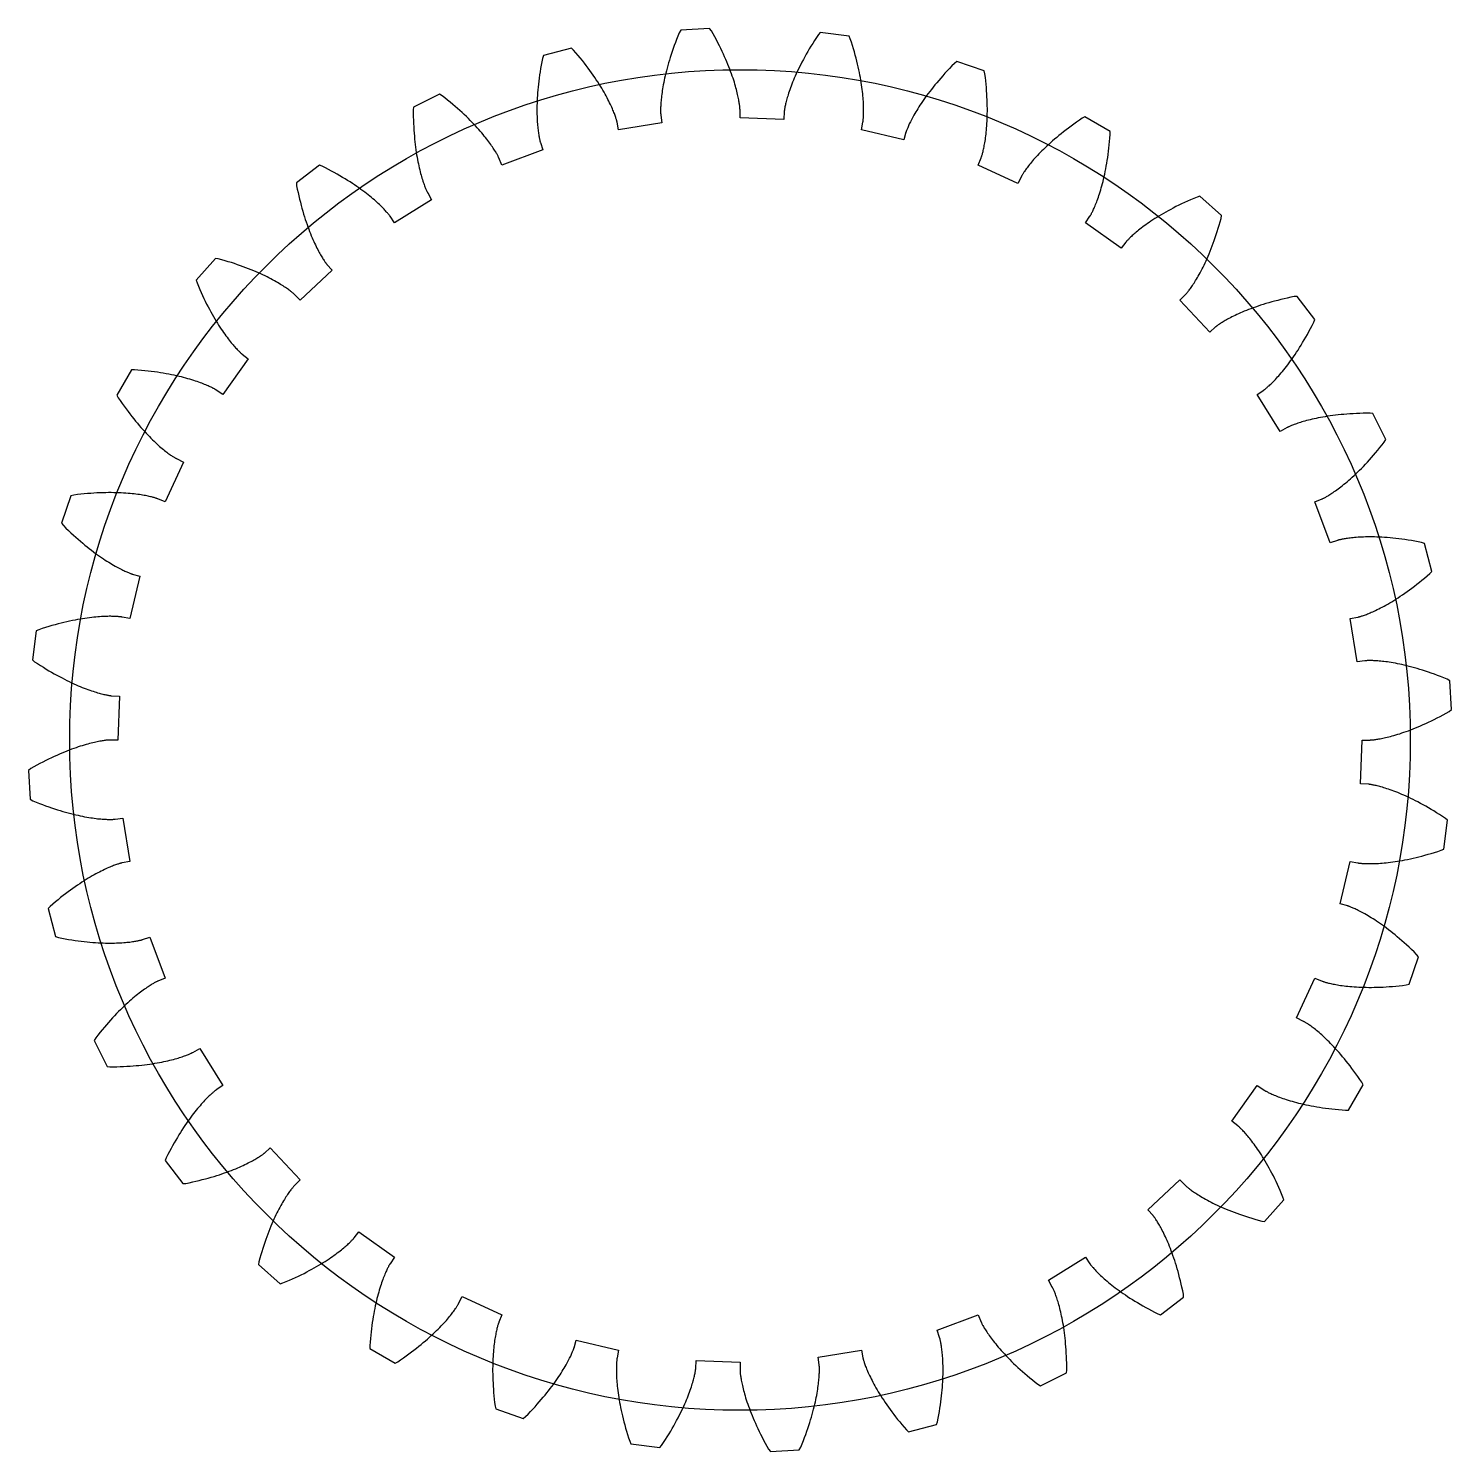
# Model space of a CAD drawing. Extents: x -20 to 20, y 140.3 to 180.3.
import ezdxf

# ---------------------------------------------------------------- set-up
doc = ezdxf.new("R2010")
doc.units = 0
doc.layers.get('0').update_dxf_attribs({"linetype": 'CONTINUOUS'})

msp = doc.modelspace()

# ---------------------------------------------------------------- linework, layer by layer
msp.add_lwpolyline([(17.462, 160.302), (17.683, 160.302), (17.687, 160.302), (17.694, 160.303), (17.702, 160.303), (17.713, 160.304), (17.726, 160.304), (17.741, 160.306), (17.758, 160.307), (17.777, 160.309), (17.798, 160.311), (17.821, 160.314), (17.846, 160.317), (17.874, 160.321), (17.903, 160.326), (17.934, 160.331), (17.968, 160.337), (18.003, 160.344), (18.04, 160.351), (18.08, 160.36), (18.121, 160.369), (18.164, 160.379), (18.209, 160.39), (18.256, 160.402), (18.305, 160.415), (18.356, 160.43), (18.409, 160.445), (18.463, 160.462), (18.52, 160.479), (18.578, 160.499), (18.638, 160.519), (18.7, 160.541), (18.763, 160.564), (18.828, 160.589), (18.895, 160.615), (18.963, 160.642), (19.034, 160.671), (19.105, 160.702), (19.179, 160.734), (19.254, 160.768), (19.33, 160.804), (19.408, 160.842), (19.487, 160.881), (19.568, 160.922), (19.65, 160.965), (19.734, 161.01), (19.819, 161.056), (19.905, 161.105), (19.973, 161.155), (19.921, 161.967), (19.848, 162.008), (19.756, 162.046), (19.666, 162.082), (19.578, 162.115), (19.491, 162.148), (19.405, 162.178), (19.322, 162.207), (19.24, 162.235), (19.159, 162.261), (19.081, 162.285), (19.004, 162.308), (18.929, 162.329), (18.856, 162.349), (18.784, 162.368), (18.715, 162.386), (18.647, 162.402), (18.581, 162.417), (18.517, 162.431), (18.455, 162.443), (18.395, 162.455), (18.337, 162.466), (18.281, 162.475), (18.226, 162.484), (18.174, 162.492), (18.124, 162.499), (18.076, 162.505), (18.03, 162.51), (17.985, 162.515), (17.943, 162.519), (17.903, 162.522), (17.865, 162.525), (17.829, 162.527), (17.796, 162.528), (17.764, 162.53), (17.734, 162.53), (17.707, 162.531), (17.681, 162.531), (17.658, 162.531), (17.637, 162.531), (17.617, 162.53), (17.6, 162.53), (17.586, 162.529), (17.573, 162.528), (17.562, 162.527), (17.553, 162.527), (17.547, 162.526), (17.543, 162.526), (17.324, 162.498), (17.127, 163.709), (17.343, 163.752), (17.347, 163.753), (17.354, 163.754), (17.362, 163.757), (17.372, 163.759), (17.385, 163.763), (17.399, 163.767), (17.416, 163.771), (17.434, 163.777), (17.454, 163.783), (17.476, 163.791), (17.5, 163.799), (17.526, 163.808), (17.554, 163.818), (17.584, 163.829), (17.616, 163.842), (17.649, 163.855), (17.684, 163.87), (17.721, 163.886), (17.76, 163.903), (17.8, 163.921), (17.842, 163.941), (17.886, 163.962), (17.932, 163.984), (17.979, 164.008), (18.027, 164.034), (18.078, 164.061), (18.129, 164.089), (18.183, 164.119), (18.237, 164.151), (18.294, 164.184), (18.351, 164.219), (18.41, 164.256), (18.471, 164.295), (18.533, 164.335), (18.596, 164.377), (18.66, 164.422), (18.726, 164.468), (18.793, 164.516), (18.861, 164.566), (18.93, 164.618), (19, 164.672), (19.071, 164.728), (19.143, 164.786), (19.217, 164.846), (19.291, 164.908), (19.366, 164.973), (19.422, 165.035), (19.214, 165.822), (19.134, 165.848), (19.037, 165.867), (18.941, 165.884), (18.848, 165.9), (18.756, 165.915), (18.666, 165.928), (18.579, 165.94), (18.493, 165.951), (18.409, 165.961), (18.327, 165.969), (18.248, 165.977), (18.17, 165.983), (18.094, 165.989), (18.02, 165.993), (17.949, 165.997), (17.879, 165.999), (17.812, 166.001), (17.746, 166.002), (17.683, 166.003), (17.622, 166.002), (17.562, 166.001), (17.505, 166), (17.451, 165.998), (17.398, 165.995), (17.347, 165.992), (17.299, 165.989), (17.252, 165.985), (17.208, 165.981), (17.166, 165.977), (17.126, 165.972), (17.088, 165.967), (17.053, 165.962), (17.019, 165.957), (16.988, 165.952), (16.959, 165.947), (16.932, 165.943), (16.907, 165.938), (16.884, 165.933), (16.863, 165.929), (16.844, 165.924), (16.828, 165.92), (16.813, 165.917), (16.801, 165.914), (16.79, 165.911), (16.782, 165.908), (16.776, 165.906), (16.772, 165.905), (16.563, 165.835), (16.133, 166.985), (16.337, 167.069), (16.341, 167.071), (16.347, 167.074), (16.355, 167.077), (16.364, 167.082), (16.376, 167.088), (16.389, 167.094), (16.404, 167.102), (16.421, 167.111), (16.44, 167.122), (16.46, 167.133), (16.482, 167.146), (16.506, 167.16), (16.531, 167.175), (16.558, 167.192), (16.587, 167.21), (16.617, 167.23), (16.648, 167.251), (16.681, 167.274), (16.716, 167.298), (16.752, 167.324), (16.79, 167.352), (16.828, 167.381), (16.869, 167.412), (16.91, 167.444), (16.953, 167.479), (16.997, 167.515), (17.042, 167.553), (17.089, 167.593), (17.136, 167.635), (17.185, 167.679), (17.235, 167.724), (17.285, 167.772), (17.337, 167.822), (17.39, 167.873), (17.443, 167.927), (17.498, 167.983), (17.553, 168.041), (17.61, 168.101), (17.666, 168.163), (17.724, 168.228), (17.782, 168.294), (17.841, 168.363), (17.901, 168.434), (17.961, 168.508), (18.022, 168.583), (18.083, 168.661), (18.126, 168.733), (17.768, 169.464), (17.684, 169.474), (17.585, 169.474), (17.488, 169.472), (17.394, 169.47), (17.301, 169.466), (17.21, 169.462), (17.122, 169.456), (17.036, 169.45), (16.952, 169.443), (16.87, 169.436), (16.79, 169.428), (16.712, 169.419), (16.637, 169.409), (16.564, 169.399), (16.493, 169.389), (16.424, 169.378), (16.358, 169.366), (16.293, 169.355), (16.231, 169.343), (16.171, 169.331), (16.113, 169.318), (16.058, 169.306), (16.004, 169.293), (15.953, 169.28), (15.904, 169.267), (15.857, 169.254), (15.812, 169.242), (15.77, 169.229), (15.729, 169.216), (15.691, 169.204), (15.655, 169.192), (15.621, 169.18), (15.589, 169.169), (15.559, 169.158), (15.532, 169.147), (15.506, 169.137), (15.482, 169.128), (15.461, 169.119), (15.441, 169.11), (15.424, 169.102), (15.408, 169.095), (15.395, 169.089), (15.383, 169.083), (15.374, 169.079), (15.366, 169.075), (15.36, 169.072), (15.356, 169.07), (15.165, 168.96), (14.52, 170.004), (14.703, 170.126), (14.706, 170.129), (14.712, 170.133), (14.719, 170.138), (14.727, 170.144), (14.737, 170.152), (14.749, 170.161), (14.762, 170.172), (14.777, 170.184), (14.793, 170.198), (14.811, 170.213), (14.83, 170.23), (14.851, 170.248), (14.873, 170.268), (14.896, 170.29), (14.92, 170.313), (14.946, 170.339), (14.973, 170.366), (15.001, 170.394), (15.03, 170.425), (15.06, 170.457), (15.092, 170.492), (15.124, 170.528), (15.157, 170.566), (15.192, 170.606), (15.227, 170.648), (15.263, 170.692), (15.3, 170.739), (15.338, 170.787), (15.376, 170.837), (15.416, 170.889), (15.455, 170.944), (15.496, 171.001), (15.537, 171.059), (15.579, 171.12), (15.621, 171.184), (15.663, 171.249), (15.706, 171.317), (15.75, 171.387), (15.793, 171.459), (15.837, 171.533), (15.882, 171.61), (15.926, 171.689), (15.97, 171.77), (16.015, 171.854), (16.06, 171.94), (16.104, 172.029), (16.133, 172.107), (15.639, 172.754), (15.555, 172.748), (15.458, 172.728), (15.363, 172.708), (15.271, 172.687), (15.181, 172.665), (15.093, 172.643), (15.007, 172.621), (14.924, 172.598), (14.842, 172.575), (14.764, 172.551), (14.687, 172.528), (14.613, 172.504), (14.541, 172.48), (14.471, 172.456), (14.403, 172.432), (14.338, 172.408), (14.275, 172.384), (14.214, 172.359), (14.155, 172.336), (14.099, 172.312), (14.045, 172.288), (13.993, 172.265), (13.943, 172.242), (13.895, 172.22), (13.849, 172.198), (13.806, 172.176), (13.764, 172.155), (13.725, 172.134), (13.688, 172.114), (13.653, 172.094), (13.62, 172.075), (13.589, 172.057), (13.56, 172.04), (13.533, 172.023), (13.507, 172.008), (13.484, 171.993), (13.463, 171.979), (13.444, 171.966), (13.426, 171.953), (13.411, 171.942), (13.397, 171.932), (13.385, 171.924), (13.375, 171.916), (13.366, 171.909), (13.359, 171.904), (13.354, 171.9), (13.351, 171.897), (13.184, 171.752), (12.348, 172.65), (12.504, 172.806), (12.507, 172.809), (12.511, 172.814), (12.517, 172.82), (12.524, 172.828), (12.533, 172.838), (12.542, 172.849), (12.553, 172.862), (12.565, 172.877), (12.579, 172.894), (12.593, 172.912), (12.608, 172.932), (12.625, 172.954), (12.643, 172.978), (12.661, 173.004), (12.68, 173.032), (12.701, 173.062), (12.722, 173.093), (12.744, 173.127), (12.766, 173.163), (12.79, 173.2), (12.814, 173.24), (12.839, 173.282), (12.864, 173.326), (12.89, 173.372), (12.916, 173.42), (12.943, 173.47), (12.97, 173.523), (12.998, 173.578), (13.026, 173.634), (13.054, 173.693), (13.082, 173.755), (13.111, 173.818), (13.14, 173.884), (13.169, 173.952), (13.198, 174.022), (13.227, 174.094), (13.256, 174.169), (13.285, 174.246), (13.313, 174.325), (13.342, 174.407), (13.37, 174.491), (13.398, 174.577), (13.426, 174.666), (13.454, 174.757), (13.481, 174.85), (13.507, 174.945), (13.52, 175.028), (12.909, 175.566), (12.828, 175.543), (12.737, 175.505), (12.648, 175.467), (12.561, 175.428), (12.477, 175.389), (12.395, 175.35), (12.315, 175.312), (12.238, 175.273), (12.163, 175.235), (12.09, 175.196), (12.02, 175.158), (11.951, 175.12), (11.885, 175.083), (11.822, 175.045), (11.76, 175.009), (11.701, 174.972), (11.644, 174.936), (11.589, 174.901), (11.536, 174.866), (11.485, 174.832), (11.436, 174.798), (11.39, 174.765), (11.345, 174.733), (11.303, 174.702), (11.263, 174.671), (11.224, 174.641), (11.188, 174.612), (11.153, 174.584), (11.121, 174.557), (11.09, 174.531), (11.061, 174.506), (11.034, 174.483), (11.009, 174.46), (10.986, 174.438), (10.964, 174.418), (10.945, 174.399), (10.926, 174.381), (10.91, 174.364), (10.895, 174.349), (10.882, 174.335), (10.87, 174.323), (10.86, 174.311), (10.852, 174.302), (10.845, 174.294), (10.839, 174.287), (10.835, 174.282), (10.832, 174.279), (10.697, 174.105), (9.702, 174.822), (9.824, 175.005), (9.826, 175.009), (9.83, 175.014), (9.834, 175.022), (9.84, 175.031), (9.846, 175.042), (9.853, 175.055), (9.862, 175.07), (9.871, 175.087), (9.88, 175.106), (9.891, 175.127), (9.902, 175.149), (9.914, 175.174), (9.927, 175.201), (9.94, 175.23), (9.953, 175.261), (9.967, 175.294), (9.982, 175.329), (9.997, 175.367), (10.012, 175.406), (10.028, 175.448), (10.044, 175.491), (10.06, 175.537), (10.076, 175.585), (10.092, 175.636), (10.109, 175.688), (10.125, 175.742), (10.142, 175.799), (10.158, 175.858), (10.174, 175.919), (10.191, 175.983), (10.207, 176.048), (10.222, 176.116), (10.238, 176.186), (10.253, 176.259), (10.268, 176.333), (10.282, 176.41), (10.296, 176.489), (10.309, 176.57), (10.322, 176.653), (10.334, 176.739), (10.345, 176.827), (10.356, 176.917), (10.366, 177.009), (10.375, 177.103), (10.384, 177.2), (10.391, 177.299), (10.387, 177.383), (9.683, 177.791), (9.608, 177.753), (9.526, 177.698), (9.447, 177.643), (9.369, 177.588), (9.294, 177.533), (9.221, 177.479), (9.151, 177.426), (9.082, 177.373), (9.016, 177.321), (8.952, 177.269), (8.891, 177.218), (8.831, 177.167), (8.774, 177.117), (8.718, 177.068), (8.665, 177.02), (8.614, 176.973), (8.565, 176.927), (8.518, 176.881), (8.473, 176.837), (8.43, 176.793), (8.389, 176.751), (8.349, 176.709), (8.312, 176.669), (8.277, 176.63), (8.243, 176.592), (8.211, 176.555), (8.181, 176.52), (8.153, 176.486), (8.126, 176.453), (8.101, 176.421), (8.078, 176.391), (8.056, 176.363), (8.036, 176.336), (8.017, 176.31), (8, 176.286), (7.984, 176.263), (7.97, 176.242), (7.957, 176.222), (7.945, 176.205), (7.935, 176.188), (7.926, 176.174), (7.919, 176.161), (7.912, 176.15), (7.907, 176.141), (7.903, 176.133), (7.9, 176.127), (7.897, 176.123), (7.799, 175.926), (6.683, 176.435), (6.767, 176.639), (6.768, 176.643), (6.771, 176.649), (6.774, 176.657), (6.777, 176.668), (6.781, 176.68), (6.786, 176.694), (6.791, 176.71), (6.797, 176.728), (6.803, 176.749), (6.809, 176.771), (6.815, 176.796), (6.822, 176.823), (6.829, 176.851), (6.836, 176.882), (6.844, 176.915), (6.851, 176.951), (6.858, 176.988), (6.866, 177.028), (6.873, 177.069), (6.88, 177.113), (6.887, 177.159), (6.894, 177.207), (6.901, 177.257), (6.907, 177.31), (6.913, 177.364), (6.918, 177.421), (6.923, 177.48), (6.928, 177.541), (6.932, 177.604), (6.936, 177.67), (6.939, 177.737), (6.941, 177.807), (6.942, 177.878), (6.943, 177.952), (6.943, 178.028), (6.942, 178.106), (6.94, 178.186), (6.937, 178.269), (6.933, 178.353), (6.929, 178.439), (6.923, 178.528), (6.916, 178.618), (6.908, 178.71), (6.898, 178.805), (6.888, 178.901), (6.876, 179), (6.855, 179.081), (6.085, 179.344), (6.019, 179.293), (5.95, 179.222), (5.882, 179.152), (5.817, 179.084), (5.754, 179.016), (5.693, 178.948), (5.634, 178.882), (5.577, 178.817), (5.523, 178.753), (5.47, 178.689), (5.42, 178.627), (5.371, 178.566), (5.324, 178.506), (5.28, 178.447), (5.237, 178.39), (5.196, 178.333), (5.157, 178.278), (5.12, 178.224), (5.084, 178.172), (5.051, 178.121), (5.019, 178.071), (4.988, 178.023), (4.959, 177.976), (4.932, 177.931), (4.907, 177.887), (4.883, 177.845), (4.86, 177.804), (4.839, 177.765), (4.819, 177.728), (4.801, 177.692), (4.784, 177.658), (4.768, 177.626), (4.753, 177.595), (4.74, 177.566), (4.728, 177.539), (4.717, 177.514), (4.707, 177.49), (4.698, 177.469), (4.69, 177.449), (4.684, 177.431), (4.678, 177.415), (4.673, 177.401), (4.668, 177.389), (4.665, 177.379), (4.662, 177.371), (4.66, 177.364), (4.659, 177.36), (4.601, 177.148), (3.407, 177.429), (3.45, 177.645), (3.45, 177.65), (3.452, 177.656), (3.453, 177.665), (3.454, 177.675), (3.456, 177.688), (3.458, 177.703), (3.46, 177.72), (3.461, 177.739), (3.463, 177.76), (3.465, 177.783), (3.467, 177.809), (3.468, 177.836), (3.469, 177.866), (3.47, 177.898), (3.471, 177.931), (3.471, 177.967), (3.471, 178.005), (3.471, 178.046), (3.47, 178.088), (3.468, 178.132), (3.466, 178.179), (3.464, 178.227), (3.46, 178.278), (3.456, 178.33), (3.451, 178.385), (3.446, 178.442), (3.439, 178.501), (3.432, 178.561), (3.423, 178.624), (3.414, 178.689), (3.404, 178.756), (3.392, 178.824), (3.38, 178.895), (3.366, 178.968), (3.351, 179.042), (3.335, 179.118), (3.318, 179.197), (3.299, 179.277), (3.279, 179.359), (3.257, 179.442), (3.234, 179.528), (3.21, 179.615), (3.184, 179.704), (3.156, 179.795), (3.127, 179.887), (3.096, 179.982), (3.06, 180.057), (2.253, 180.166), (2.199, 180.102), (2.144, 180.019), (2.092, 179.938), (2.041, 179.857), (1.992, 179.778), (1.946, 179.701), (1.901, 179.624), (1.858, 179.549), (1.817, 179.475), (1.778, 179.403), (1.74, 179.332), (1.705, 179.263), (1.671, 179.195), (1.638, 179.129), (1.608, 179.064), (1.579, 179), (1.551, 178.939), (1.525, 178.879), (1.5, 178.82), (1.477, 178.764), (1.456, 178.709), (1.435, 178.656), (1.416, 178.604), (1.398, 178.554), (1.382, 178.506), (1.366, 178.46), (1.352, 178.416), (1.339, 178.374), (1.327, 178.333), (1.316, 178.295), (1.306, 178.258), (1.297, 178.223), (1.288, 178.19), (1.281, 178.159), (1.274, 178.13), (1.268, 178.103), (1.263, 178.079), (1.259, 178.056), (1.255, 178.035), (1.252, 178.016), (1.249, 177.999), (1.247, 177.984), (1.245, 177.971), (1.244, 177.961), (1.243, 177.952), (1.242, 177.946), (1.242, 177.941), (1.226, 177.722), (0, 177.765), (0, 177.985), (0, 177.989), (0, 177.996), (-0.001, 178.005), (-0.001, 178.015), (-0.002, 178.028), (-0.003, 178.043), (-0.005, 178.06), (-0.007, 178.079), (-0.009, 178.1), (-0.012, 178.123), (-0.015, 178.149), (-0.019, 178.176), (-0.024, 178.205), (-0.029, 178.237), (-0.035, 178.27), (-0.042, 178.305), (-0.049, 178.343), (-0.057, 178.382), (-0.067, 178.423), (-0.077, 178.466), (-0.088, 178.511), (-0.1, 178.559), (-0.113, 178.608), (-0.127, 178.658), (-0.143, 178.711), (-0.159, 178.766), (-0.177, 178.822), (-0.196, 178.88), (-0.217, 178.94), (-0.239, 179.002), (-0.262, 179.065), (-0.286, 179.13), (-0.312, 179.197), (-0.34, 179.266), (-0.369, 179.336), (-0.4, 179.408), (-0.432, 179.481), (-0.466, 179.556), (-0.502, 179.632), (-0.539, 179.71), (-0.579, 179.789), (-0.62, 179.87), (-0.663, 179.953), (-0.708, 180.036), (-0.754, 180.121), (-0.803, 180.207), (-0.853, 180.275), (-1.665, 180.223), (-1.706, 180.15), (-1.744, 180.059), (-1.779, 179.969), (-1.813, 179.88), (-1.846, 179.793), (-1.876, 179.708), (-1.905, 179.624), (-1.932, 179.542), (-1.958, 179.462), (-1.983, 179.383), (-2.006, 179.306), (-2.027, 179.231), (-2.047, 179.158), (-2.066, 179.086), (-2.083, 179.017), (-2.1, 178.949), (-2.115, 178.883), (-2.128, 178.819), (-2.141, 178.757), (-2.153, 178.697), (-2.163, 178.639), (-2.173, 178.583), (-2.182, 178.529), (-2.189, 178.476), (-2.196, 178.426), (-2.202, 178.378), (-2.208, 178.332), (-2.212, 178.288), (-2.216, 178.246), (-2.22, 178.206), (-2.222, 178.168), (-2.225, 178.132), (-2.226, 178.098), (-2.227, 178.066), (-2.228, 178.036), (-2.229, 178.009), (-2.229, 177.983), (-2.229, 177.96), (-2.228, 177.939), (-2.228, 177.92), (-2.227, 177.903), (-2.227, 177.888), (-2.226, 177.875), (-2.225, 177.864), (-2.224, 177.856), (-2.224, 177.849), (-2.223, 177.845), (-2.196, 177.626), (-3.407, 177.429), (-3.45, 177.645), (-3.451, 177.65), (-3.452, 177.656), (-3.454, 177.664), (-3.457, 177.675), (-3.46, 177.687), (-3.464, 177.701), (-3.469, 177.718), (-3.475, 177.736), (-3.481, 177.756), (-3.488, 177.779), (-3.497, 177.803), (-3.506, 177.829), (-3.516, 177.857), (-3.527, 177.886), (-3.54, 177.918), (-3.553, 177.951), (-3.568, 177.986), (-3.583, 178.023), (-3.6, 178.062), (-3.619, 178.102), (-3.639, 178.144), (-3.66, 178.188), (-3.682, 178.234), (-3.706, 178.281), (-3.731, 178.329), (-3.758, 178.38), (-3.787, 178.432), (-3.817, 178.485), (-3.849, 178.54), (-3.882, 178.596), (-3.917, 178.654), (-3.954, 178.713), (-3.993, 178.773), (-4.033, 178.835), (-4.075, 178.898), (-4.119, 178.962), (-4.165, 179.028), (-4.213, 179.095), (-4.263, 179.163), (-4.315, 179.232), (-4.369, 179.302), (-4.425, 179.373), (-4.484, 179.446), (-4.544, 179.519), (-4.606, 179.593), (-4.671, 179.668), (-4.733, 179.725), (-5.52, 179.516), (-5.546, 179.436), (-5.564, 179.339), (-5.582, 179.244), (-5.598, 179.15), (-5.612, 179.058), (-5.626, 178.969), (-5.638, 178.881), (-5.649, 178.795), (-5.658, 178.711), (-5.667, 178.63), (-5.674, 178.55), (-5.681, 178.472), (-5.686, 178.396), (-5.691, 178.323), (-5.694, 178.251), (-5.697, 178.181), (-5.699, 178.114), (-5.7, 178.048), (-5.7, 177.985), (-5.7, 177.924), (-5.699, 177.865), (-5.698, 177.808), (-5.696, 177.753), (-5.693, 177.7), (-5.69, 177.649), (-5.687, 177.601), (-5.683, 177.555), (-5.679, 177.51), (-5.674, 177.468), (-5.67, 177.428), (-5.665, 177.391), (-5.66, 177.355), (-5.655, 177.322), (-5.65, 177.29), (-5.645, 177.261), (-5.64, 177.234), (-5.635, 177.209), (-5.631, 177.186), (-5.626, 177.165), (-5.622, 177.147), (-5.618, 177.13), (-5.615, 177.115), (-5.611, 177.103), (-5.608, 177.093), (-5.606, 177.084), (-5.604, 177.078), (-5.603, 177.074), (-5.533, 176.865), (-6.683, 176.435), (-6.767, 176.639), (-6.769, 176.643), (-6.771, 176.649), (-6.775, 176.657), (-6.78, 176.666), (-6.785, 176.678), (-6.792, 176.691), (-6.8, 176.706), (-6.809, 176.723), (-6.819, 176.742), (-6.831, 176.762), (-6.844, 176.784), (-6.858, 176.808), (-6.873, 176.833), (-6.89, 176.86), (-6.908, 176.889), (-6.928, 176.919), (-6.949, 176.951), (-6.972, 176.984), (-6.996, 177.018), (-7.022, 177.054), (-7.049, 177.092), (-7.079, 177.131), (-7.11, 177.171), (-7.142, 177.212), (-7.177, 177.255), (-7.213, 177.299), (-7.251, 177.344), (-7.291, 177.391), (-7.333, 177.438), (-7.376, 177.487), (-7.422, 177.537), (-7.47, 177.588), (-7.519, 177.639), (-7.571, 177.692), (-7.625, 177.746), (-7.681, 177.8), (-7.739, 177.856), (-7.799, 177.912), (-7.861, 177.969), (-7.925, 178.026), (-7.992, 178.085), (-8.061, 178.144), (-8.132, 178.203), (-8.206, 178.263), (-8.281, 178.324), (-8.359, 178.385), (-8.431, 178.428), (-9.162, 178.07), (-9.172, 177.987), (-9.171, 177.888), (-9.17, 177.791), (-9.167, 177.696), (-9.164, 177.603), (-9.159, 177.512), (-9.154, 177.424), (-9.148, 177.338), (-9.141, 177.254), (-9.134, 177.172), (-9.125, 177.092), (-9.116, 177.015), (-9.107, 176.939), (-9.097, 176.866), (-9.087, 176.795), (-9.076, 176.726), (-9.064, 176.66), (-9.053, 176.595), (-9.041, 176.533), (-9.028, 176.473), (-9.016, 176.415), (-9.003, 176.36), (-8.991, 176.306), (-8.978, 176.255), (-8.965, 176.206), (-8.952, 176.159), (-8.939, 176.115), (-8.927, 176.072), (-8.914, 176.032), (-8.902, 175.993), (-8.89, 175.957), (-8.878, 175.923), (-8.867, 175.891), (-8.856, 175.861), (-8.845, 175.834), (-8.835, 175.808), (-8.826, 175.785), (-8.816, 175.763), (-8.808, 175.744), (-8.8, 175.726), (-8.793, 175.711), (-8.787, 175.697), (-8.781, 175.685), (-8.776, 175.676), (-8.772, 175.668), (-8.769, 175.662), (-8.767, 175.659), (-8.658, 175.467), (-9.702, 174.822), (-9.824, 175.005), (-9.827, 175.009), (-9.83, 175.014), (-9.836, 175.021), (-9.842, 175.029), (-9.85, 175.04), (-9.859, 175.051), (-9.87, 175.065), (-9.882, 175.079), (-9.896, 175.096), (-9.911, 175.113), (-9.928, 175.132), (-9.946, 175.153), (-9.966, 175.175), (-9.988, 175.198), (-10.011, 175.222), (-10.036, 175.248), (-10.063, 175.275), (-10.092, 175.303), (-10.123, 175.332), (-10.155, 175.363), (-10.189, 175.394), (-10.226, 175.426), (-10.264, 175.46), (-10.304, 175.494), (-10.346, 175.529), (-10.39, 175.565), (-10.436, 175.602), (-10.485, 175.64), (-10.535, 175.679), (-10.587, 175.718), (-10.642, 175.758), (-10.698, 175.798), (-10.757, 175.839), (-10.818, 175.881), (-10.881, 175.923), (-10.947, 175.966), (-11.014, 176.009), (-11.084, 176.052), (-11.157, 176.096), (-11.231, 176.14), (-11.308, 176.184), (-11.387, 176.228), (-11.468, 176.273), (-11.552, 176.317), (-11.638, 176.362), (-11.726, 176.407), (-11.805, 176.435), (-12.452, 175.941), (-12.446, 175.858), (-12.426, 175.76), (-12.405, 175.666), (-12.384, 175.573), (-12.363, 175.483), (-12.341, 175.395), (-12.319, 175.309), (-12.296, 175.226), (-12.273, 175.145), (-12.249, 175.066), (-12.226, 174.989), (-12.202, 174.915), (-12.178, 174.843), (-12.154, 174.773), (-12.13, 174.705), (-12.105, 174.64), (-12.081, 174.577), (-12.057, 174.516), (-12.033, 174.458), (-12.01, 174.401), (-11.986, 174.347), (-11.963, 174.295), (-11.94, 174.245), (-11.918, 174.197), (-11.895, 174.152), (-11.874, 174.108), (-11.852, 174.067), (-11.832, 174.027), (-11.812, 173.99), (-11.792, 173.955), (-11.773, 173.922), (-11.755, 173.891), (-11.738, 173.862), (-11.721, 173.835), (-11.705, 173.81), (-11.69, 173.787), (-11.676, 173.765), (-11.663, 173.746), (-11.651, 173.728), (-11.64, 173.713), (-11.63, 173.699), (-11.621, 173.687), (-11.614, 173.677), (-11.607, 173.668), (-11.602, 173.662), (-11.598, 173.656), (-11.595, 173.653), (-11.45, 173.487), (-12.348, 172.65), (-12.504, 172.806), (-12.507, 172.809), (-12.512, 172.813), (-12.518, 172.819), (-12.526, 172.826), (-12.536, 172.835), (-12.547, 172.844), (-12.56, 172.855), (-12.575, 172.868), (-12.591, 172.881), (-12.61, 172.895), (-12.63, 172.911), (-12.652, 172.927), (-12.676, 172.945), (-12.702, 172.963), (-12.73, 172.983), (-12.759, 173.003), (-12.791, 173.024), (-12.825, 173.046), (-12.86, 173.069), (-12.898, 173.092), (-12.938, 173.116), (-12.98, 173.141), (-13.024, 173.166), (-13.07, 173.192), (-13.118, 173.218), (-13.168, 173.245), (-13.221, 173.272), (-13.275, 173.3), (-13.332, 173.328), (-13.391, 173.356), (-13.452, 173.385), (-13.516, 173.413), (-13.582, 173.442), (-13.65, 173.471), (-13.72, 173.5), (-13.792, 173.529), (-13.867, 173.558), (-13.944, 173.587), (-14.023, 173.616), (-14.105, 173.644), (-14.189, 173.673), (-14.275, 173.701), (-14.363, 173.728), (-14.454, 173.756), (-14.547, 173.783), (-14.643, 173.81), (-14.726, 173.822), (-15.264, 173.211), (-15.241, 173.131), (-15.203, 173.039), (-15.164, 172.95), (-15.126, 172.864), (-15.087, 172.779), (-15.048, 172.697), (-15.01, 172.618), (-14.971, 172.54), (-14.932, 172.465), (-14.894, 172.392), (-14.856, 172.322), (-14.818, 172.254), (-14.78, 172.188), (-14.743, 172.124), (-14.706, 172.062), (-14.67, 172.003), (-14.634, 171.946), (-14.599, 171.891), (-14.564, 171.838), (-14.529, 171.787), (-14.496, 171.739), (-14.463, 171.692), (-14.431, 171.648), (-14.399, 171.605), (-14.369, 171.565), (-14.339, 171.526), (-14.31, 171.49), (-14.282, 171.455), (-14.255, 171.423), (-14.229, 171.392), (-14.204, 171.363), (-14.18, 171.337), (-14.158, 171.311), (-14.136, 171.288), (-14.116, 171.267), (-14.096, 171.247), (-14.079, 171.229), (-14.062, 171.212), (-14.047, 171.197), (-14.033, 171.184), (-14.02, 171.173), (-14.009, 171.163), (-14, 171.154), (-13.992, 171.147), (-13.985, 171.141), (-13.98, 171.137), (-13.977, 171.135), (-13.802, 171), (-14.52, 170.004), (-14.703, 170.126), (-14.706, 170.129), (-14.712, 170.132), (-14.719, 170.137), (-14.729, 170.142), (-14.74, 170.148), (-14.753, 170.156), (-14.768, 170.164), (-14.785, 170.173), (-14.804, 170.183), (-14.824, 170.193), (-14.847, 170.204), (-14.872, 170.216), (-14.899, 170.229), (-14.928, 170.242), (-14.959, 170.256), (-14.992, 170.27), (-15.027, 170.284), (-15.065, 170.299), (-15.104, 170.314), (-15.146, 170.33), (-15.189, 170.346), (-15.235, 170.362), (-15.283, 170.378), (-15.333, 170.394), (-15.386, 170.411), (-15.44, 170.427), (-15.497, 170.444), (-15.556, 170.46), (-15.617, 170.477), (-15.681, 170.493), (-15.746, 170.509), (-15.814, 170.525), (-15.884, 170.54), (-15.956, 170.555), (-16.031, 170.57), (-16.108, 170.584), (-16.187, 170.598), (-16.268, 170.611), (-16.351, 170.624), (-16.437, 170.636), (-16.525, 170.648), (-16.615, 170.658), (-16.707, 170.668), (-16.801, 170.678), (-16.898, 170.686), (-16.997, 170.693), (-17.08, 170.689), (-17.489, 169.985), (-17.451, 169.911), (-17.396, 169.829), (-17.34, 169.749), (-17.286, 169.671), (-17.231, 169.596), (-17.177, 169.523), (-17.124, 169.453), (-17.071, 169.384), (-17.018, 169.318), (-16.967, 169.254), (-16.915, 169.193), (-16.865, 169.133), (-16.815, 169.076), (-16.766, 169.021), (-16.718, 168.967), (-16.671, 168.916), (-16.624, 168.867), (-16.579, 168.82), (-16.534, 168.775), (-16.491, 168.732), (-16.448, 168.691), (-16.407, 168.652), (-16.367, 168.614), (-16.328, 168.579), (-16.29, 168.545), (-16.253, 168.513), (-16.218, 168.483), (-16.184, 168.455), (-16.151, 168.428), (-16.119, 168.403), (-16.089, 168.38), (-16.061, 168.358), (-16.033, 168.338), (-16.008, 168.319), (-15.983, 168.302), (-15.961, 168.286), (-15.94, 168.272), (-15.92, 168.259), (-15.902, 168.248), (-15.886, 168.237), (-15.872, 168.229), (-15.859, 168.221), (-15.848, 168.214), (-15.838, 168.209), (-15.831, 168.205), (-15.825, 168.202), (-15.821, 168.2), (-15.624, 168.101), (-16.133, 166.985), (-16.337, 167.069), (-16.341, 167.071), (-16.347, 167.073), (-16.355, 167.076), (-16.365, 167.079), (-16.377, 167.084), (-16.392, 167.088), (-16.408, 167.093), (-16.426, 167.099), (-16.447, 167.105), (-16.469, 167.111), (-16.494, 167.118), (-16.52, 167.124), (-16.549, 167.131), (-16.58, 167.139), (-16.613, 167.146), (-16.648, 167.153), (-16.686, 167.161), (-16.725, 167.168), (-16.767, 167.175), (-16.811, 167.183), (-16.857, 167.19), (-16.905, 167.196), (-16.955, 167.203), (-17.008, 167.209), (-17.062, 167.215), (-17.119, 167.221), (-17.178, 167.226), (-17.239, 167.23), (-17.302, 167.234), (-17.367, 167.238), (-17.435, 167.241), (-17.504, 167.243), (-17.576, 167.244), (-17.65, 167.245), (-17.726, 167.245), (-17.804, 167.244), (-17.884, 167.242), (-17.966, 167.239), (-18.051, 167.236), (-18.137, 167.231), (-18.225, 167.225), (-18.316, 167.218), (-18.408, 167.21), (-18.503, 167.2), (-18.599, 167.19), (-18.697, 167.178), (-18.779, 167.157), (-19.042, 166.387), (-18.99, 166.322), (-18.92, 166.252), (-18.85, 166.184), (-18.781, 166.119), (-18.713, 166.056), (-18.646, 165.995), (-18.58, 165.936), (-18.515, 165.88), (-18.45, 165.825), (-18.387, 165.772), (-18.325, 165.722), (-18.264, 165.673), (-18.204, 165.627), (-18.145, 165.582), (-18.087, 165.539), (-18.031, 165.498), (-17.976, 165.459), (-17.922, 165.422), (-17.87, 165.387), (-17.819, 165.353), (-17.769, 165.321), (-17.721, 165.29), (-17.674, 165.262), (-17.629, 165.234), (-17.585, 165.209), (-17.543, 165.185), (-17.502, 165.162), (-17.463, 165.141), (-17.426, 165.121), (-17.39, 165.103), (-17.356, 165.086), (-17.324, 165.07), (-17.293, 165.056), (-17.264, 165.042), (-17.237, 165.03), (-17.212, 165.019), (-17.188, 165.009), (-17.167, 165), (-17.147, 164.993), (-17.129, 164.986), (-17.113, 164.98), (-17.099, 164.975), (-17.087, 164.971), (-17.077, 164.967), (-17.068, 164.965), (-17.062, 164.963), (-17.058, 164.961), (-16.845, 164.903), (-17.127, 163.709), (-17.343, 163.752), (-17.347, 163.753), (-17.354, 163.754), (-17.362, 163.755), (-17.373, 163.757), (-17.386, 163.758), (-17.401, 163.76), (-17.418, 163.762), (-17.437, 163.764), (-17.458, 163.766), (-17.481, 163.767), (-17.506, 163.769), (-17.534, 163.77), (-17.564, 163.772), (-17.595, 163.773), (-17.629, 163.773), (-17.665, 163.774), (-17.703, 163.774), (-17.743, 163.773), (-17.786, 163.772), (-17.83, 163.771), (-17.877, 163.769), (-17.925, 163.766), (-17.976, 163.763), (-18.028, 163.758), (-18.083, 163.754), (-18.14, 163.748), (-18.198, 163.741), (-18.259, 163.734), (-18.322, 163.726), (-18.387, 163.716), (-18.453, 163.706), (-18.522, 163.695), (-18.593, 163.682), (-18.665, 163.668), (-18.74, 163.653), (-18.816, 163.637), (-18.894, 163.62), (-18.975, 163.601), (-19.056, 163.581), (-19.14, 163.559), (-19.226, 163.536), (-19.313, 163.512), (-19.402, 163.486), (-19.493, 163.458), (-19.585, 163.429), (-19.679, 163.398), (-19.755, 163.362), (-19.863, 162.555), (-19.8, 162.501), (-19.717, 162.446), (-19.636, 162.394), (-19.555, 162.343), (-19.476, 162.295), (-19.398, 162.248), (-19.322, 162.203), (-19.247, 162.16), (-19.173, 162.119), (-19.101, 162.08), (-19.03, 162.043), (-18.961, 162.007), (-18.893, 161.973), (-18.826, 161.941), (-18.762, 161.91), (-18.698, 161.881), (-18.637, 161.853), (-18.577, 161.827), (-18.518, 161.803), (-18.462, 161.78), (-18.407, 161.758), (-18.353, 161.737), (-18.302, 161.718), (-18.252, 161.7), (-18.204, 161.684), (-18.158, 161.669), (-18.114, 161.654), (-18.071, 161.641), (-18.031, 161.629), (-17.992, 161.618), (-17.956, 161.608), (-17.921, 161.599), (-17.888, 161.591), (-17.857, 161.583), (-17.828, 161.577), (-17.801, 161.571), (-17.776, 161.566), (-17.753, 161.561), (-17.732, 161.557), (-17.714, 161.554), (-17.697, 161.551), (-17.682, 161.549), (-17.669, 161.547), (-17.659, 161.546), (-17.65, 161.545), (-17.644, 161.544), (-17.639, 161.544), (-17.419, 161.529), (-17.462, 160.302), (-17.683, 160.302), (-17.687, 160.302), (-17.694, 160.302), (-17.702, 160.301), (-17.713, 160.301), (-17.726, 160.3), (-17.741, 160.299), (-17.758, 160.297), (-17.777, 160.295), (-17.798, 160.293), (-17.821, 160.29), (-17.846, 160.287), (-17.874, 160.283), (-17.903, 160.278), (-17.934, 160.273), (-17.968, 160.267), (-18.003, 160.261), (-18.04, 160.253), (-18.08, 160.245), (-18.121, 160.236), (-18.164, 160.226), (-18.209, 160.214), (-18.256, 160.202), (-18.305, 160.189), (-18.356, 160.175), (-18.409, 160.159), (-18.463, 160.143), (-18.52, 160.125), (-18.578, 160.106), (-18.638, 160.085), (-18.7, 160.064), (-18.763, 160.041), (-18.828, 160.016), (-18.895, 159.99), (-18.963, 159.962), (-19.034, 159.933), (-19.105, 159.902), (-19.179, 159.87), (-19.254, 159.836), (-19.33, 159.8), (-19.408, 159.763), (-19.487, 159.724), (-19.568, 159.682), (-19.65, 159.64), (-19.734, 159.595), (-19.819, 159.548), (-19.905, 159.499), (-19.973, 159.449), (-19.921, 158.637), (-19.848, 158.596), (-19.756, 158.559), (-19.666, 158.523), (-19.578, 158.489), (-19.491, 158.457), (-19.405, 158.426), (-19.322, 158.397), (-19.24, 158.37), (-19.159, 158.344), (-19.081, 158.32), (-19.004, 158.297), (-18.929, 158.275), (-18.856, 158.255), (-18.784, 158.236), (-18.715, 158.219), (-18.647, 158.203), (-18.581, 158.188), (-18.517, 158.174), (-18.455, 158.161), (-18.395, 158.149), (-18.337, 158.139), (-18.281, 158.129), (-18.226, 158.121), (-18.174, 158.113), (-18.124, 158.106), (-18.076, 158.1), (-18.03, 158.094), (-17.985, 158.09), (-17.943, 158.086), (-17.903, 158.083), (-17.865, 158.08), (-17.829, 158.078), (-17.796, 158.076), (-17.764, 158.075), (-17.734, 158.074), (-17.707, 158.073), (-17.681, 158.073), (-17.658, 158.073), (-17.637, 158.074), (-17.617, 158.074), (-17.6, 158.075), (-17.586, 158.076), (-17.573, 158.076), (-17.562, 158.077), (-17.553, 158.078), (-17.547, 158.078), (-17.543, 158.079), (-17.324, 158.107), (-17.127, 156.895), (-17.343, 156.852), (-17.347, 156.851), (-17.354, 156.85), (-17.362, 156.848), (-17.372, 156.845), (-17.385, 156.842), (-17.399, 156.838), (-17.416, 156.833), (-17.434, 156.828), (-17.454, 156.821), (-17.476, 156.814), (-17.5, 156.806), (-17.526, 156.796), (-17.554, 156.786), (-17.584, 156.775), (-17.616, 156.763), (-17.649, 156.749), (-17.684, 156.735), (-17.721, 156.719), (-17.76, 156.702), (-17.8, 156.683), (-17.842, 156.664), (-17.886, 156.643), (-17.932, 156.62), (-17.979, 156.596), (-18.027, 156.571), (-18.078, 156.544), (-18.129, 156.515), (-18.183, 156.485), (-18.237, 156.454), (-18.294, 156.42), (-18.351, 156.385), (-18.41, 156.348), (-18.471, 156.31), (-18.533, 156.269), (-18.596, 156.227), (-18.66, 156.183), (-18.726, 156.137), (-18.793, 156.089), (-18.861, 156.039), (-18.93, 155.987), (-19, 155.933), (-19.071, 155.877), (-19.143, 155.819), (-19.217, 155.758), (-19.291, 155.696), (-19.366, 155.631), (-19.422, 155.569), (-19.214, 154.783), (-19.134, 154.757), (-19.037, 154.738), (-18.941, 154.72), (-18.848, 154.704), (-18.756, 154.69), (-18.666, 154.676), (-18.579, 154.664), (-18.493, 154.653), (-18.409, 154.644), (-18.327, 154.635), (-18.248, 154.628), (-18.17, 154.621), (-18.094, 154.616), (-18.02, 154.611), (-17.949, 154.608), (-17.879, 154.605), (-17.812, 154.603), (-17.746, 154.602), (-17.683, 154.602), (-17.622, 154.602), (-17.562, 154.603), (-17.505, 154.605), (-17.451, 154.607), (-17.398, 154.609), (-17.347, 154.612), (-17.299, 154.616), (-17.252, 154.619), (-17.208, 154.624), (-17.166, 154.628), (-17.126, 154.632), (-17.088, 154.637), (-17.053, 154.642), (-17.019, 154.647), (-16.988, 154.652), (-16.959, 154.657), (-16.932, 154.662), (-16.907, 154.667), (-16.884, 154.671), (-16.863, 154.676), (-16.844, 154.68), (-16.828, 154.684), (-16.813, 154.688), (-16.801, 154.691), (-16.79, 154.694), (-16.782, 154.696), (-16.776, 154.698), (-16.772, 154.699), (-16.563, 154.769), (-16.133, 153.62), (-16.337, 153.535), (-16.341, 153.533), (-16.347, 153.531), (-16.355, 153.527), (-16.364, 153.522), (-16.376, 153.517), (-16.389, 153.51), (-16.404, 153.502), (-16.421, 153.493), (-16.44, 153.483), (-16.46, 153.471), (-16.482, 153.459), (-16.506, 153.445), (-16.531, 153.429), (-16.558, 153.412), (-16.587, 153.394), (-16.617, 153.374), (-16.648, 153.353), (-16.681, 153.33), (-16.716, 153.306), (-16.752, 153.28), (-16.79, 153.253), (-16.828, 153.224), (-16.869, 153.193), (-16.91, 153.16), (-16.953, 153.126), (-16.997, 153.089), (-17.042, 153.051), (-17.089, 153.011), (-17.136, 152.97), (-17.185, 152.926), (-17.235, 152.88), (-17.285, 152.833), (-17.337, 152.783), (-17.39, 152.731), (-17.443, 152.677), (-17.498, 152.622), (-17.553, 152.564), (-17.61, 152.503), (-17.666, 152.441), (-17.724, 152.377), (-17.782, 152.31), (-17.841, 152.241), (-17.901, 152.17), (-17.961, 152.097), (-18.022, 152.021), (-18.083, 151.943), (-18.126, 151.871), (-17.768, 151.14), (-17.684, 151.13), (-17.585, 151.131), (-17.488, 151.132), (-17.394, 151.135), (-17.301, 151.138), (-17.21, 151.143), (-17.122, 151.148), (-17.036, 151.154), (-16.952, 151.161), (-16.87, 151.169), (-16.79, 151.177), (-16.712, 151.186), (-16.637, 151.195), (-16.564, 151.205), (-16.493, 151.216), (-16.424, 151.227), (-16.358, 151.238), (-16.293, 151.25), (-16.231, 151.262), (-16.171, 151.274), (-16.113, 151.286), (-16.058, 151.299), (-16.004, 151.312), (-15.953, 151.324), (-15.904, 151.337), (-15.857, 151.35), (-15.812, 151.363), (-15.77, 151.375), (-15.729, 151.388), (-15.691, 151.4), (-15.655, 151.412), (-15.621, 151.424), (-15.589, 151.435), (-15.559, 151.446), (-15.532, 151.457), (-15.506, 151.467), (-15.482, 151.477), (-15.461, 151.486), (-15.441, 151.494), (-15.424, 151.502), (-15.408, 151.509), (-15.395, 151.515), (-15.383, 151.521), (-15.374, 151.526), (-15.366, 151.53), (-15.36, 151.533), (-15.356, 151.535), (-15.165, 151.644), (-14.52, 150.601), (-14.703, 150.478), (-14.706, 150.476), (-14.712, 150.472), (-14.719, 150.467), (-14.727, 150.46), (-14.737, 150.452), (-14.749, 150.443), (-14.762, 150.432), (-14.777, 150.42), (-14.793, 150.407), (-14.811, 150.391), (-14.83, 150.375), (-14.851, 150.356), (-14.873, 150.336), (-14.896, 150.314), (-14.92, 150.291), (-14.946, 150.266), (-14.973, 150.239), (-15.001, 150.21), (-15.03, 150.179), (-15.06, 150.147), (-15.092, 150.113), (-15.124, 150.076), (-15.157, 150.038), (-15.192, 149.998), (-15.227, 149.956), (-15.263, 149.912), (-15.3, 149.866), (-15.338, 149.818), (-15.376, 149.767), (-15.416, 149.715), (-15.455, 149.66), (-15.496, 149.604), (-15.537, 149.545), (-15.579, 149.484), (-15.621, 149.421), (-15.663, 149.355), (-15.706, 149.288), (-15.75, 149.218), (-15.793, 149.146), (-15.837, 149.071), (-15.882, 148.995), (-15.926, 148.915), (-15.97, 148.834), (-16.015, 148.75), (-16.06, 148.664), (-16.104, 148.576), (-16.133, 148.497), (-15.639, 147.85), (-15.555, 147.857), (-15.458, 147.876), (-15.363, 147.897), (-15.271, 147.918), (-15.181, 147.939), (-15.093, 147.961), (-15.007, 147.984), (-14.924, 148.006), (-14.842, 148.03), (-14.764, 148.053), (-14.687, 148.077), (-14.613, 148.1), (-14.541, 148.124), (-14.471, 148.149), (-14.403, 148.173), (-14.338, 148.197), (-14.275, 148.221), (-14.214, 148.245), (-14.155, 148.269), (-14.099, 148.293), (-14.045, 148.316), (-13.993, 148.339), (-13.943, 148.362), (-13.895, 148.385), (-13.849, 148.407), (-13.806, 148.429), (-13.764, 148.45), (-13.725, 148.47), (-13.688, 148.491), (-13.653, 148.51), (-13.62, 148.529), (-13.589, 148.547), (-13.56, 148.564), (-13.533, 148.581), (-13.507, 148.597), (-13.484, 148.612), (-13.463, 148.626), (-13.444, 148.639), (-13.426, 148.651), (-13.411, 148.662), (-13.397, 148.672), (-13.385, 148.681), (-13.375, 148.689), (-13.366, 148.695), (-13.359, 148.701), (-13.354, 148.705), (-13.351, 148.708), (-13.184, 148.852), (-12.348, 147.954), (-12.504, 147.799), (-12.507, 147.795), (-12.511, 147.791), (-12.517, 147.784), (-12.524, 147.776), (-12.533, 147.767), (-12.542, 147.755), (-12.553, 147.742), (-12.565, 147.727), (-12.579, 147.711), (-12.593, 147.692), (-12.608, 147.672), (-12.625, 147.65), (-12.643, 147.626), (-12.661, 147.6), (-12.68, 147.573), (-12.701, 147.543), (-12.722, 147.511), (-12.744, 147.477), (-12.766, 147.442), (-12.79, 147.404), (-12.814, 147.364), (-12.839, 147.322), (-12.864, 147.278), (-12.89, 147.232), (-12.916, 147.184), (-12.943, 147.134), (-12.97, 147.081), (-12.998, 147.027), (-13.026, 146.97), (-13.054, 146.911), (-13.082, 146.85), (-13.111, 146.786), (-13.14, 146.721), (-13.169, 146.653), (-13.198, 146.582), (-13.227, 146.51), (-13.256, 146.435), (-13.285, 146.358), (-13.313, 146.279), (-13.342, 146.197), (-13.37, 146.113), (-13.398, 146.027), (-13.426, 145.939), (-13.454, 145.848), (-13.481, 145.755), (-13.507, 145.659), (-13.52, 145.576), (-12.909, 145.038), (-12.828, 145.061), (-12.737, 145.099), (-12.648, 145.138), (-12.561, 145.177), (-12.477, 145.215), (-12.395, 145.254), (-12.315, 145.293), (-12.238, 145.331), (-12.163, 145.37), (-12.09, 145.408), (-12.02, 145.446), (-11.951, 145.484), (-11.885, 145.522), (-11.822, 145.559), (-11.76, 145.596), (-11.701, 145.632), (-11.644, 145.668), (-11.589, 145.704), (-11.536, 145.738), (-11.485, 145.773), (-11.436, 145.806), (-11.39, 145.839), (-11.345, 145.872), (-11.303, 145.903), (-11.263, 145.934), (-11.224, 145.963), (-11.188, 145.992), (-11.153, 146.02), (-11.121, 146.047), (-11.09, 146.073), (-11.061, 146.098), (-11.034, 146.122), (-11.009, 146.145), (-10.986, 146.166), (-10.964, 146.187), (-10.945, 146.206), (-10.926, 146.224), (-10.91, 146.24), (-10.895, 146.256), (-10.882, 146.269), (-10.87, 146.282), (-10.86, 146.293), (-10.852, 146.303), (-10.845, 146.311), (-10.839, 146.317), (-10.835, 146.322), (-10.832, 146.326), (-10.697, 146.5), (-9.702, 145.783), (-9.824, 145.599), (-9.826, 145.596), (-9.83, 145.59), (-9.834, 145.583), (-9.84, 145.574), (-9.846, 145.562), (-9.853, 145.549), (-9.862, 145.534), (-9.871, 145.518), (-9.88, 145.499), (-9.891, 145.478), (-9.902, 145.455), (-9.914, 145.43), (-9.927, 145.403), (-9.94, 145.374), (-9.953, 145.343), (-9.967, 145.31), (-9.982, 145.275), (-9.997, 145.238), (-10.012, 145.198), (-10.028, 145.157), (-10.044, 145.113), (-10.06, 145.067), (-10.076, 145.019), (-10.092, 144.969), (-10.109, 144.917), (-10.125, 144.862), (-10.142, 144.805), (-10.158, 144.746), (-10.174, 144.685), (-10.191, 144.622), (-10.207, 144.556), (-10.222, 144.488), (-10.238, 144.418), (-10.253, 144.346), (-10.268, 144.271), (-10.282, 144.195), (-10.296, 144.116), (-10.309, 144.034), (-10.322, 143.951), (-10.334, 143.865), (-10.345, 143.778), (-10.356, 143.688), (-10.366, 143.595), (-10.375, 143.501), (-10.384, 143.404), (-10.391, 143.306), (-10.387, 143.222), (-9.683, 142.813), (-9.608, 142.851), (-9.526, 142.907), (-9.447, 142.962), (-9.369, 143.017), (-9.294, 143.071), (-9.221, 143.125), (-9.151, 143.178), (-9.082, 143.231), (-9.016, 143.284), (-8.952, 143.336), (-8.891, 143.387), (-8.831, 143.437), (-8.774, 143.487), (-8.718, 143.536), (-8.665, 143.584), (-8.614, 143.631), (-8.565, 143.678), (-8.518, 143.723), (-8.473, 143.768), (-8.43, 143.811), (-8.389, 143.854), (-8.349, 143.895), (-8.312, 143.935), (-8.277, 143.975), (-8.243, 144.012), (-8.211, 144.049), (-8.181, 144.085), (-8.153, 144.119), (-8.126, 144.152), (-8.101, 144.183), (-8.078, 144.213), (-8.056, 144.242), (-8.036, 144.269), (-8.017, 144.295), (-8, 144.319), (-7.984, 144.341), (-7.97, 144.363), (-7.957, 144.382), (-7.945, 144.4), (-7.935, 144.416), (-7.926, 144.431), (-7.919, 144.443), (-7.912, 144.454), (-7.907, 144.464), (-7.903, 144.471), (-7.9, 144.477), (-7.897, 144.481), (-7.799, 144.678), (-6.683, 144.169), (-6.767, 143.965), (-6.768, 143.961), (-6.771, 143.955), (-6.774, 143.947), (-6.777, 143.937), (-6.781, 143.925), (-6.786, 143.911), (-6.791, 143.894), (-6.797, 143.876), (-6.803, 143.856), (-6.809, 143.833), (-6.815, 143.808), (-6.822, 143.782), (-6.829, 143.753), (-6.836, 143.722), (-6.844, 143.689), (-6.851, 143.654), (-6.858, 143.616), (-6.866, 143.577), (-6.873, 143.535), (-6.88, 143.491), (-6.887, 143.445), (-6.894, 143.397), (-6.901, 143.347), (-6.907, 143.295), (-6.913, 143.24), (-6.918, 143.183), (-6.923, 143.124), (-6.928, 143.063), (-6.932, 143), (-6.936, 142.935), (-6.939, 142.867), (-6.941, 142.798), (-6.942, 142.726), (-6.943, 142.652), (-6.943, 142.576), (-6.942, 142.498), (-6.94, 142.418), (-6.937, 142.336), (-6.933, 142.252), (-6.929, 142.165), (-6.923, 142.077), (-6.916, 141.986), (-6.908, 141.894), (-6.898, 141.8), (-6.888, 141.703), (-6.876, 141.605), (-6.855, 141.524), (-6.085, 141.26), (-6.019, 141.312), (-5.95, 141.382), (-5.882, 141.452), (-5.817, 141.521), (-5.754, 141.589), (-5.693, 141.656), (-5.634, 141.722), (-5.577, 141.788), (-5.523, 141.852), (-5.47, 141.915), (-5.42, 141.977), (-5.371, 142.038), (-5.324, 142.098), (-5.28, 142.157), (-5.237, 142.215), (-5.196, 142.271), (-5.157, 142.326), (-5.12, 142.38), (-5.084, 142.433), (-5.051, 142.484), (-5.019, 142.533), (-4.988, 142.582), (-4.959, 142.628), (-4.932, 142.674), (-4.907, 142.717), (-4.883, 142.76), (-4.86, 142.8), (-4.839, 142.839), (-4.819, 142.877), (-4.801, 142.912), (-4.784, 142.946), (-4.768, 142.979), (-4.753, 143.009), (-4.74, 143.038), (-4.728, 143.065), (-4.717, 143.091), (-4.707, 143.114), (-4.698, 143.136), (-4.69, 143.155), (-4.684, 143.173), (-4.678, 143.189), (-4.673, 143.203), (-4.668, 143.215), (-4.665, 143.226), (-4.662, 143.234), (-4.66, 143.24), (-4.659, 143.244), (-4.601, 143.457), (-3.407, 143.175), (-3.45, 142.959), (-3.45, 142.955), (-3.452, 142.948), (-3.453, 142.94), (-3.454, 142.929), (-3.456, 142.916), (-3.458, 142.902), (-3.46, 142.885), (-3.461, 142.866), (-3.463, 142.844), (-3.465, 142.821), (-3.467, 142.796), (-3.468, 142.768), (-3.469, 142.739), (-3.47, 142.707), (-3.471, 142.673), (-3.471, 142.637), (-3.471, 142.599), (-3.471, 142.559), (-3.47, 142.517), (-3.468, 142.472), (-3.466, 142.426), (-3.464, 142.377), (-3.46, 142.327), (-3.456, 142.274), (-3.451, 142.219), (-3.446, 142.163), (-3.439, 142.104), (-3.432, 142.043), (-3.423, 141.98), (-3.414, 141.915), (-3.404, 141.849), (-3.392, 141.78), (-3.38, 141.709), (-3.366, 141.637), (-3.351, 141.562), (-3.335, 141.486), (-3.318, 141.408), (-3.299, 141.328), (-3.279, 141.246), (-3.257, 141.162), (-3.234, 141.077), (-3.21, 140.989), (-3.184, 140.9), (-3.156, 140.809), (-3.127, 140.717), (-3.096, 140.623), (-3.06, 140.547), (-2.253, 140.439), (-2.199, 140.503), (-2.144, 140.585), (-2.092, 140.667), (-2.041, 140.747), (-1.992, 140.826), (-1.946, 140.904), (-1.901, 140.98), (-1.858, 141.055), (-1.817, 141.129), (-1.778, 141.201), (-1.74, 141.272), (-1.705, 141.342), (-1.671, 141.409), (-1.638, 141.476), (-1.608, 141.541), (-1.579, 141.604), (-1.551, 141.666), (-1.525, 141.726), (-1.5, 141.784), (-1.477, 141.841), (-1.456, 141.896), (-1.435, 141.949), (-1.416, 142), (-1.398, 142.05), (-1.382, 142.098), (-1.366, 142.144), (-1.352, 142.188), (-1.339, 142.231), (-1.327, 142.271), (-1.316, 142.31), (-1.306, 142.347), (-1.297, 142.381), (-1.288, 142.414), (-1.281, 142.445), (-1.274, 142.474), (-1.268, 142.501), (-1.263, 142.526), (-1.259, 142.549), (-1.255, 142.57), (-1.252, 142.589), (-1.249, 142.605), (-1.247, 142.62), (-1.245, 142.633), (-1.244, 142.644), (-1.243, 142.652), (-1.242, 142.659), (-1.242, 142.663), (-1.226, 142.883), (0, 142.84), (0, 142.619), (0, 142.615), (0, 142.608), (0.001, 142.6), (0.001, 142.589), (0.002, 142.576), (0.003, 142.561), (0.005, 142.544), (0.007, 142.525), (0.009, 142.504), (0.012, 142.481), (0.015, 142.456), (0.019, 142.429), (0.024, 142.399), (0.029, 142.368), (0.035, 142.335), (0.042, 142.299), (0.049, 142.262), (0.057, 142.223), (0.067, 142.181), (0.077, 142.138), (0.088, 142.093), (0.1, 142.046), (0.113, 141.997), (0.127, 141.946), (0.143, 141.893), (0.159, 141.839), (0.177, 141.782), (0.196, 141.724), (0.217, 141.664), (0.239, 141.603), (0.262, 141.539), (0.286, 141.474), (0.312, 141.407), (0.34, 141.339), (0.369, 141.269), (0.4, 141.197), (0.432, 141.124), (0.466, 141.049), (0.502, 140.972), (0.539, 140.894), (0.579, 140.815), (0.62, 140.734), (0.663, 140.652), (0.708, 140.568), (0.754, 140.483), (0.803, 140.397), (0.853, 140.33), (1.665, 140.381), (1.706, 140.454), (1.744, 140.546), (1.779, 140.636), (1.813, 140.725), (1.846, 140.812), (1.876, 140.897), (1.905, 140.981), (1.932, 141.063), (1.958, 141.143), (1.983, 141.221), (2.006, 141.298), (2.027, 141.373), (2.047, 141.447), (2.066, 141.518), (2.083, 141.588), (2.1, 141.655), (2.115, 141.721), (2.128, 141.785), (2.141, 141.847), (2.153, 141.907), (2.163, 141.965), (2.173, 142.022), (2.182, 142.076), (2.189, 142.128), (2.196, 142.178), (2.202, 142.226), (2.208, 142.273), (2.212, 142.317), (2.216, 142.359), (2.22, 142.399), (2.222, 142.437), (2.225, 142.473), (2.226, 142.507), (2.227, 142.538), (2.228, 142.568), (2.229, 142.596), (2.229, 142.621), (2.229, 142.644), (2.228, 142.666), (2.228, 142.685), (2.227, 142.702), (2.227, 142.717), (2.226, 142.73), (2.225, 142.74), (2.224, 142.749), (2.224, 142.755), (2.223, 142.76), (2.196, 142.978), (3.407, 143.175), (3.45, 142.959), (3.451, 142.955), (3.452, 142.949), (3.454, 142.94), (3.457, 142.93), (3.46, 142.917), (3.464, 142.903), (3.469, 142.887), (3.475, 142.868), (3.481, 142.848), (3.488, 142.826), (3.497, 142.802), (3.506, 142.776), (3.516, 142.748), (3.527, 142.718), (3.54, 142.687), (3.553, 142.653), (3.568, 142.618), (3.583, 142.581), (3.6, 142.542), (3.619, 142.502), (3.639, 142.46), (3.66, 142.416), (3.682, 142.371), (3.706, 142.324), (3.731, 142.275), (3.758, 142.225), (3.787, 142.173), (3.817, 142.12), (3.849, 142.065), (3.882, 142.009), (3.917, 141.951), (3.954, 141.892), (3.993, 141.831), (4.033, 141.769), (4.075, 141.706), (4.119, 141.642), (4.165, 141.576), (4.213, 141.51), (4.263, 141.442), (4.315, 141.373), (4.369, 141.302), (4.425, 141.231), (4.484, 141.159), (4.544, 141.085), (4.606, 141.011), (4.671, 140.936), (4.733, 140.88), (5.52, 141.089), (5.546, 141.168), (5.564, 141.266), (5.582, 141.361), (5.598, 141.454), (5.612, 141.546), (5.626, 141.636), (5.638, 141.723), (5.649, 141.809), (5.658, 141.893), (5.667, 141.975), (5.674, 142.055), (5.681, 142.132), (5.686, 142.208), (5.691, 142.282), (5.694, 142.354), (5.697, 142.423), (5.699, 142.491), (5.7, 142.556), (5.7, 142.619), (5.7, 142.681), (5.699, 142.74), (5.698, 142.797), (5.696, 142.852), (5.693, 142.904), (5.69, 142.955), (5.687, 143.003), (5.683, 143.05), (5.679, 143.094), (5.674, 143.136), (5.67, 143.176), (5.665, 143.214), (5.66, 143.249), (5.655, 143.283), (5.65, 143.314), (5.645, 143.343), (5.64, 143.371), (5.635, 143.396), (5.631, 143.418), (5.626, 143.439), (5.622, 143.458), (5.618, 143.475), (5.615, 143.489), (5.611, 143.501), (5.608, 143.512), (5.606, 143.52), (5.604, 143.526), (5.603, 143.531), (5.533, 143.74), (6.683, 144.169), (6.767, 143.965), (6.769, 143.961), (6.771, 143.955), (6.775, 143.948), (6.78, 143.938), (6.785, 143.926), (6.792, 143.913), (6.8, 143.898), (6.809, 143.881), (6.819, 143.863), (6.831, 143.842), (6.844, 143.82), (6.858, 143.796), (6.873, 143.771), (6.89, 143.744), (6.908, 143.716), (6.928, 143.686), (6.949, 143.654), (6.972, 143.621), (6.996, 143.586), (7.022, 143.55), (7.049, 143.513), (7.079, 143.474), (7.11, 143.434), (7.142, 143.392), (7.177, 143.349), (7.213, 143.305), (7.251, 143.26), (7.291, 143.214), (7.333, 143.166), (7.376, 143.117), (7.422, 143.068), (7.47, 143.017), (7.519, 142.965), (7.571, 142.912), (7.625, 142.859), (7.681, 142.804), (7.739, 142.749), (7.799, 142.693), (7.861, 142.636), (7.925, 142.578), (7.992, 142.52), (8.061, 142.461), (8.132, 142.401), (8.206, 142.341), (8.281, 142.281), (8.359, 142.219), (8.431, 142.176), (9.162, 142.535), (9.172, 142.618), (9.171, 142.717), (9.17, 142.814), (9.167, 142.909), (9.164, 143.001), (9.159, 143.092), (9.154, 143.18), (9.148, 143.267), (9.141, 143.351), (9.134, 143.433), (9.125, 143.512), (9.116, 143.59), (9.107, 143.665), (9.097, 143.738), (9.087, 143.809), (9.076, 143.878), (9.064, 143.945), (9.053, 144.009), (9.041, 144.071), (9.028, 144.131), (9.016, 144.189), (9.003, 144.245), (8.991, 144.298), (8.978, 144.349), (8.965, 144.398), (8.952, 144.445), (8.939, 144.49), (8.927, 144.532), (8.914, 144.573), (8.902, 144.611), (8.89, 144.647), (8.878, 144.681), (8.867, 144.713), (8.856, 144.743), (8.845, 144.771), (8.835, 144.796), (8.826, 144.82), (8.816, 144.841), (8.808, 144.861), (8.8, 144.878), (8.793, 144.894), (8.787, 144.907), (8.781, 144.919), (8.776, 144.929), (8.772, 144.936), (8.769, 144.942), (8.767, 144.946), (8.658, 145.137), (9.702, 145.783), (9.824, 145.6), (9.827, 145.596), (9.83, 145.591), (9.836, 145.584), (9.842, 145.575), (9.85, 145.565), (9.859, 145.553), (9.87, 145.54), (9.882, 145.525), (9.896, 145.509), (9.911, 145.491), (9.928, 145.472), (9.946, 145.452), (9.966, 145.43), (9.988, 145.406), (10.011, 145.382), (10.036, 145.356), (10.063, 145.329), (10.092, 145.301), (10.123, 145.272), (10.155, 145.242), (10.189, 145.211), (10.226, 145.178), (10.264, 145.145), (10.304, 145.11), (10.346, 145.075), (10.39, 145.039), (10.436, 145.002), (10.485, 144.964), (10.535, 144.926), (10.587, 144.887), (10.642, 144.847), (10.698, 144.806), (10.757, 144.765), (10.818, 144.724), (10.881, 144.681), (10.947, 144.639), (11.014, 144.596), (11.084, 144.553), (11.157, 144.509), (11.231, 144.465), (11.308, 144.421), (11.387, 144.376), (11.468, 144.332), (11.552, 144.287), (11.638, 144.242), (11.726, 144.198), (11.805, 144.169), (12.452, 144.663), (12.446, 144.747), (12.426, 144.844), (12.405, 144.939), (12.384, 145.031), (12.363, 145.122), (12.341, 145.21), (12.319, 145.295), (12.296, 145.379), (12.273, 145.46), (12.249, 145.539), (12.226, 145.615), (12.202, 145.69), (12.178, 145.762), (12.154, 145.831), (12.13, 145.899), (12.105, 145.964), (12.081, 146.027), (12.057, 146.088), (12.033, 146.147), (12.01, 146.203), (11.986, 146.258), (11.963, 146.31), (11.94, 146.36), (11.918, 146.407), (11.895, 146.453), (11.874, 146.496), (11.852, 146.538), (11.832, 146.577), (11.812, 146.614), (11.792, 146.649), (11.773, 146.682), (11.755, 146.713), (11.738, 146.743), (11.721, 146.77), (11.705, 146.795), (11.69, 146.818), (11.676, 146.839), (11.663, 146.859), (11.651, 146.876), (11.64, 146.892), (11.63, 146.905), (11.621, 146.917), (11.614, 146.928), (11.607, 146.936), (11.602, 146.943), (11.598, 146.948), (11.595, 146.951), (11.45, 147.118), (12.348, 147.954), (12.504, 147.799), (12.507, 147.796), (12.512, 147.791), (12.518, 147.785), (12.526, 147.778), (12.536, 147.77), (12.547, 147.76), (12.56, 147.749), (12.575, 147.737), (12.591, 147.724), (12.61, 147.709), (12.63, 147.694), (12.652, 147.677), (12.676, 147.66), (12.702, 147.641), (12.73, 147.622), (12.759, 147.602), (12.791, 147.58), (12.825, 147.559), (12.86, 147.536), (12.898, 147.512), (12.938, 147.488), (12.98, 147.464), (13.024, 147.438), (13.07, 147.413), (13.118, 147.386), (13.168, 147.359), (13.221, 147.332), (13.275, 147.304), (13.332, 147.277), (13.391, 147.248), (13.452, 147.22), (13.516, 147.191), (13.582, 147.162), (13.65, 147.133), (13.72, 147.104), (13.792, 147.075), (13.867, 147.046), (13.944, 147.018), (14.023, 146.989), (14.105, 146.96), (14.189, 146.932), (14.275, 146.904), (14.363, 146.876), (14.454, 146.849), (14.547, 146.821), (14.643, 146.795), (14.726, 146.783), (15.264, 147.393), (15.241, 147.474), (15.203, 147.565), (15.164, 147.654), (15.126, 147.741), (15.087, 147.825), (15.048, 147.907), (15.01, 147.987), (14.971, 148.064), (14.932, 148.139), (14.894, 148.212), (14.856, 148.283), (14.818, 148.351), (14.78, 148.417), (14.743, 148.481), (14.706, 148.542), (14.67, 148.601), (14.634, 148.659), (14.599, 148.714), (14.564, 148.766), (14.529, 148.817), (14.496, 148.866), (14.463, 148.912), (14.431, 148.957), (14.399, 148.999), (14.369, 149.04), (14.339, 149.078), (14.31, 149.115), (14.282, 149.149), (14.255, 149.182), (14.229, 149.212), (14.204, 149.241), (14.18, 149.268), (14.158, 149.293), (14.136, 149.316), (14.116, 149.338), (14.096, 149.358), (14.079, 149.376), (14.062, 149.392), (14.047, 149.407), (14.033, 149.42), (14.02, 149.432), (14.009, 149.442), (14, 149.45), (13.992, 149.457), (13.985, 149.463), (13.98, 149.467), (13.977, 149.47), (13.802, 149.605), (14.52, 150.601), (14.703, 150.478), (14.706, 150.476), (14.712, 150.472), (14.719, 150.468), (14.729, 150.462), (14.74, 150.456), (14.753, 150.449), (14.768, 150.441), (14.785, 150.432), (14.804, 150.422), (14.824, 150.411), (14.847, 150.4), (14.872, 150.388), (14.899, 150.376), (14.928, 150.363), (14.959, 150.349), (14.992, 150.335), (15.027, 150.32), (15.065, 150.305), (15.104, 150.29), (15.146, 150.275), (15.189, 150.259), (15.235, 150.243), (15.283, 150.226), (15.333, 150.21), (15.386, 150.194), (15.44, 150.177), (15.497, 150.161), (15.556, 150.144), (15.617, 150.128), (15.681, 150.112), (15.746, 150.096), (15.814, 150.08), (15.884, 150.064), (15.956, 150.049), (16.031, 150.035), (16.108, 150.02), (16.187, 150.007), (16.268, 149.993), (16.351, 149.98), (16.437, 149.968), (16.525, 149.957), (16.615, 149.946), (16.707, 149.936), (16.801, 149.927), (16.898, 149.919), (16.997, 149.911), (17.08, 149.915), (17.489, 150.619), (17.451, 150.694), (17.396, 150.776), (17.34, 150.856), (17.286, 150.933), (17.231, 151.008), (17.177, 151.081), (17.124, 151.152), (17.071, 151.22), (17.018, 151.286), (16.967, 151.35), (16.915, 151.412), (16.865, 151.471), (16.815, 151.529), (16.766, 151.584), (16.718, 151.637), (16.671, 151.688), (16.624, 151.737), (16.579, 151.784), (16.534, 151.829), (16.491, 151.872), (16.448, 151.914), (16.407, 151.953), (16.367, 151.99), (16.328, 152.026), (16.29, 152.059), (16.253, 152.091), (16.218, 152.121), (16.184, 152.15), (16.151, 152.176), (16.119, 152.201), (16.089, 152.225), (16.061, 152.246), (16.033, 152.267), (16.008, 152.285), (15.983, 152.302), (15.961, 152.318), (15.94, 152.332), (15.92, 152.345), (15.902, 152.357), (15.886, 152.367), (15.872, 152.376), (15.859, 152.384), (15.848, 152.39), (15.838, 152.395), (15.831, 152.4), (15.825, 152.403), (15.821, 152.405), (15.624, 152.503), (16.133, 153.62), (16.337, 153.535), (16.341, 153.534), (16.347, 153.531), (16.355, 153.529), (16.365, 153.525), (16.377, 153.521), (16.392, 153.516), (16.408, 153.511), (16.426, 153.506), (16.447, 153.5), (16.469, 153.493), (16.494, 153.487), (16.52, 153.48), (16.549, 153.473), (16.58, 153.466), (16.613, 153.459), (16.648, 153.451), (16.686, 153.444), (16.725, 153.436), (16.767, 153.429), (16.811, 153.422), (16.857, 153.415), (16.905, 153.408), (16.955, 153.402), (17.008, 153.395), (17.062, 153.389), (17.119, 153.384), (17.178, 153.379), (17.239, 153.374), (17.302, 153.37), (17.367, 153.367), (17.435, 153.364), (17.504, 153.362), (17.576, 153.36), (17.65, 153.359), (17.726, 153.359), (17.804, 153.36), (17.884, 153.362), (17.966, 153.365), (18.051, 153.369), (18.137, 153.374), (18.225, 153.379), (18.316, 153.386), (18.408, 153.395), (18.503, 153.404), (18.599, 153.415), (18.697, 153.427), (18.779, 153.447), (19.042, 154.217), (18.99, 154.283), (18.92, 154.353), (18.85, 154.42), (18.781, 154.485), (18.713, 154.548), (18.646, 154.609), (18.58, 154.668), (18.515, 154.725), (18.45, 154.779), (18.387, 154.832), (18.325, 154.883), (18.264, 154.931), (18.204, 154.978), (18.145, 155.022), (18.087, 155.065), (18.031, 155.106), (17.976, 155.145), (17.922, 155.182), (17.87, 155.218), (17.819, 155.252), (17.769, 155.284), (17.721, 155.314), (17.674, 155.343), (17.629, 155.37), (17.585, 155.396), (17.543, 155.42), (17.502, 155.442), (17.463, 155.463), (17.426, 155.483), (17.39, 155.502), (17.356, 155.519), (17.324, 155.534), (17.293, 155.549), (17.264, 155.562), (17.237, 155.574), (17.212, 155.585), (17.188, 155.595), (17.167, 155.604), (17.147, 155.612), (17.129, 155.619), (17.113, 155.625), (17.099, 155.63), (17.087, 155.634), (17.077, 155.637), (17.068, 155.64), (17.062, 155.642), (17.058, 155.643), (16.845, 155.701), (17.127, 156.895), (17.343, 156.852), (17.347, 156.852), (17.354, 156.851), (17.362, 156.849), (17.373, 156.848), (17.386, 156.846), (17.401, 156.844), (17.418, 156.843), (17.437, 156.841), (17.458, 156.839), (17.481, 156.837), (17.506, 156.836), (17.534, 156.834), (17.564, 156.833), (17.595, 156.832), (17.629, 156.831), (17.665, 156.831), (17.703, 156.831), (17.743, 156.831), (17.786, 156.832), (17.83, 156.834), (17.877, 156.836), (17.925, 156.839), (17.976, 156.842), (18.028, 156.846), (18.083, 156.851), (18.14, 156.857), (18.198, 156.863), (18.259, 156.87), (18.322, 156.879), (18.387, 156.888), (18.453, 156.898), (18.522, 156.91), (18.593, 156.922), (18.665, 156.936), (18.74, 156.951), (18.816, 156.967), (18.894, 156.985), (18.975, 157.003), (19.056, 157.023), (19.14, 157.045), (19.226, 157.068), (19.313, 157.093), (19.402, 157.119), (19.493, 157.146), (19.585, 157.176), (19.679, 157.206), (19.755, 157.242), (19.863, 158.049), (19.8, 158.103), (19.717, 158.158), (19.636, 158.211), (19.555, 158.261), (19.476, 158.31), (19.398, 158.356), (19.322, 158.401), (19.247, 158.444), (19.173, 158.485), (19.101, 158.524), (19.03, 158.562), (18.961, 158.597), (18.893, 158.631), (18.826, 158.664), (18.762, 158.694), (18.698, 158.724), (18.637, 158.751), (18.577, 158.777), (18.518, 158.802), (18.462, 158.825), (18.407, 158.847), (18.353, 158.867), (18.302, 158.886), (18.252, 158.904), (18.204, 158.921), (18.158, 158.936), (18.114, 158.95), (18.071, 158.963), (18.031, 158.975), (17.992, 158.986), (17.956, 158.997), (17.921, 159.006), (17.888, 159.014), (17.857, 159.021), (17.828, 159.028), (17.801, 159.034), (17.776, 159.039), (17.753, 159.043), (17.732, 159.047), (17.714, 159.05), (17.697, 159.053), (17.682, 159.055), (17.669, 159.057), (17.659, 159.058), (17.65, 159.059), (17.644, 159.06), (17.639, 159.06), (17.419, 159.076), (17.462, 160.302)])
at = {"color": 1}
msp.add_lwpolyline([(18.815, 160.302), (18.815, 160.302)], dxfattribs=at)
at = {"linetype": 'Continuous'}
msp.add_circle((0, 160.302), 18.815, dxfattribs=at)

doc.saveas('drawing.dxf')
